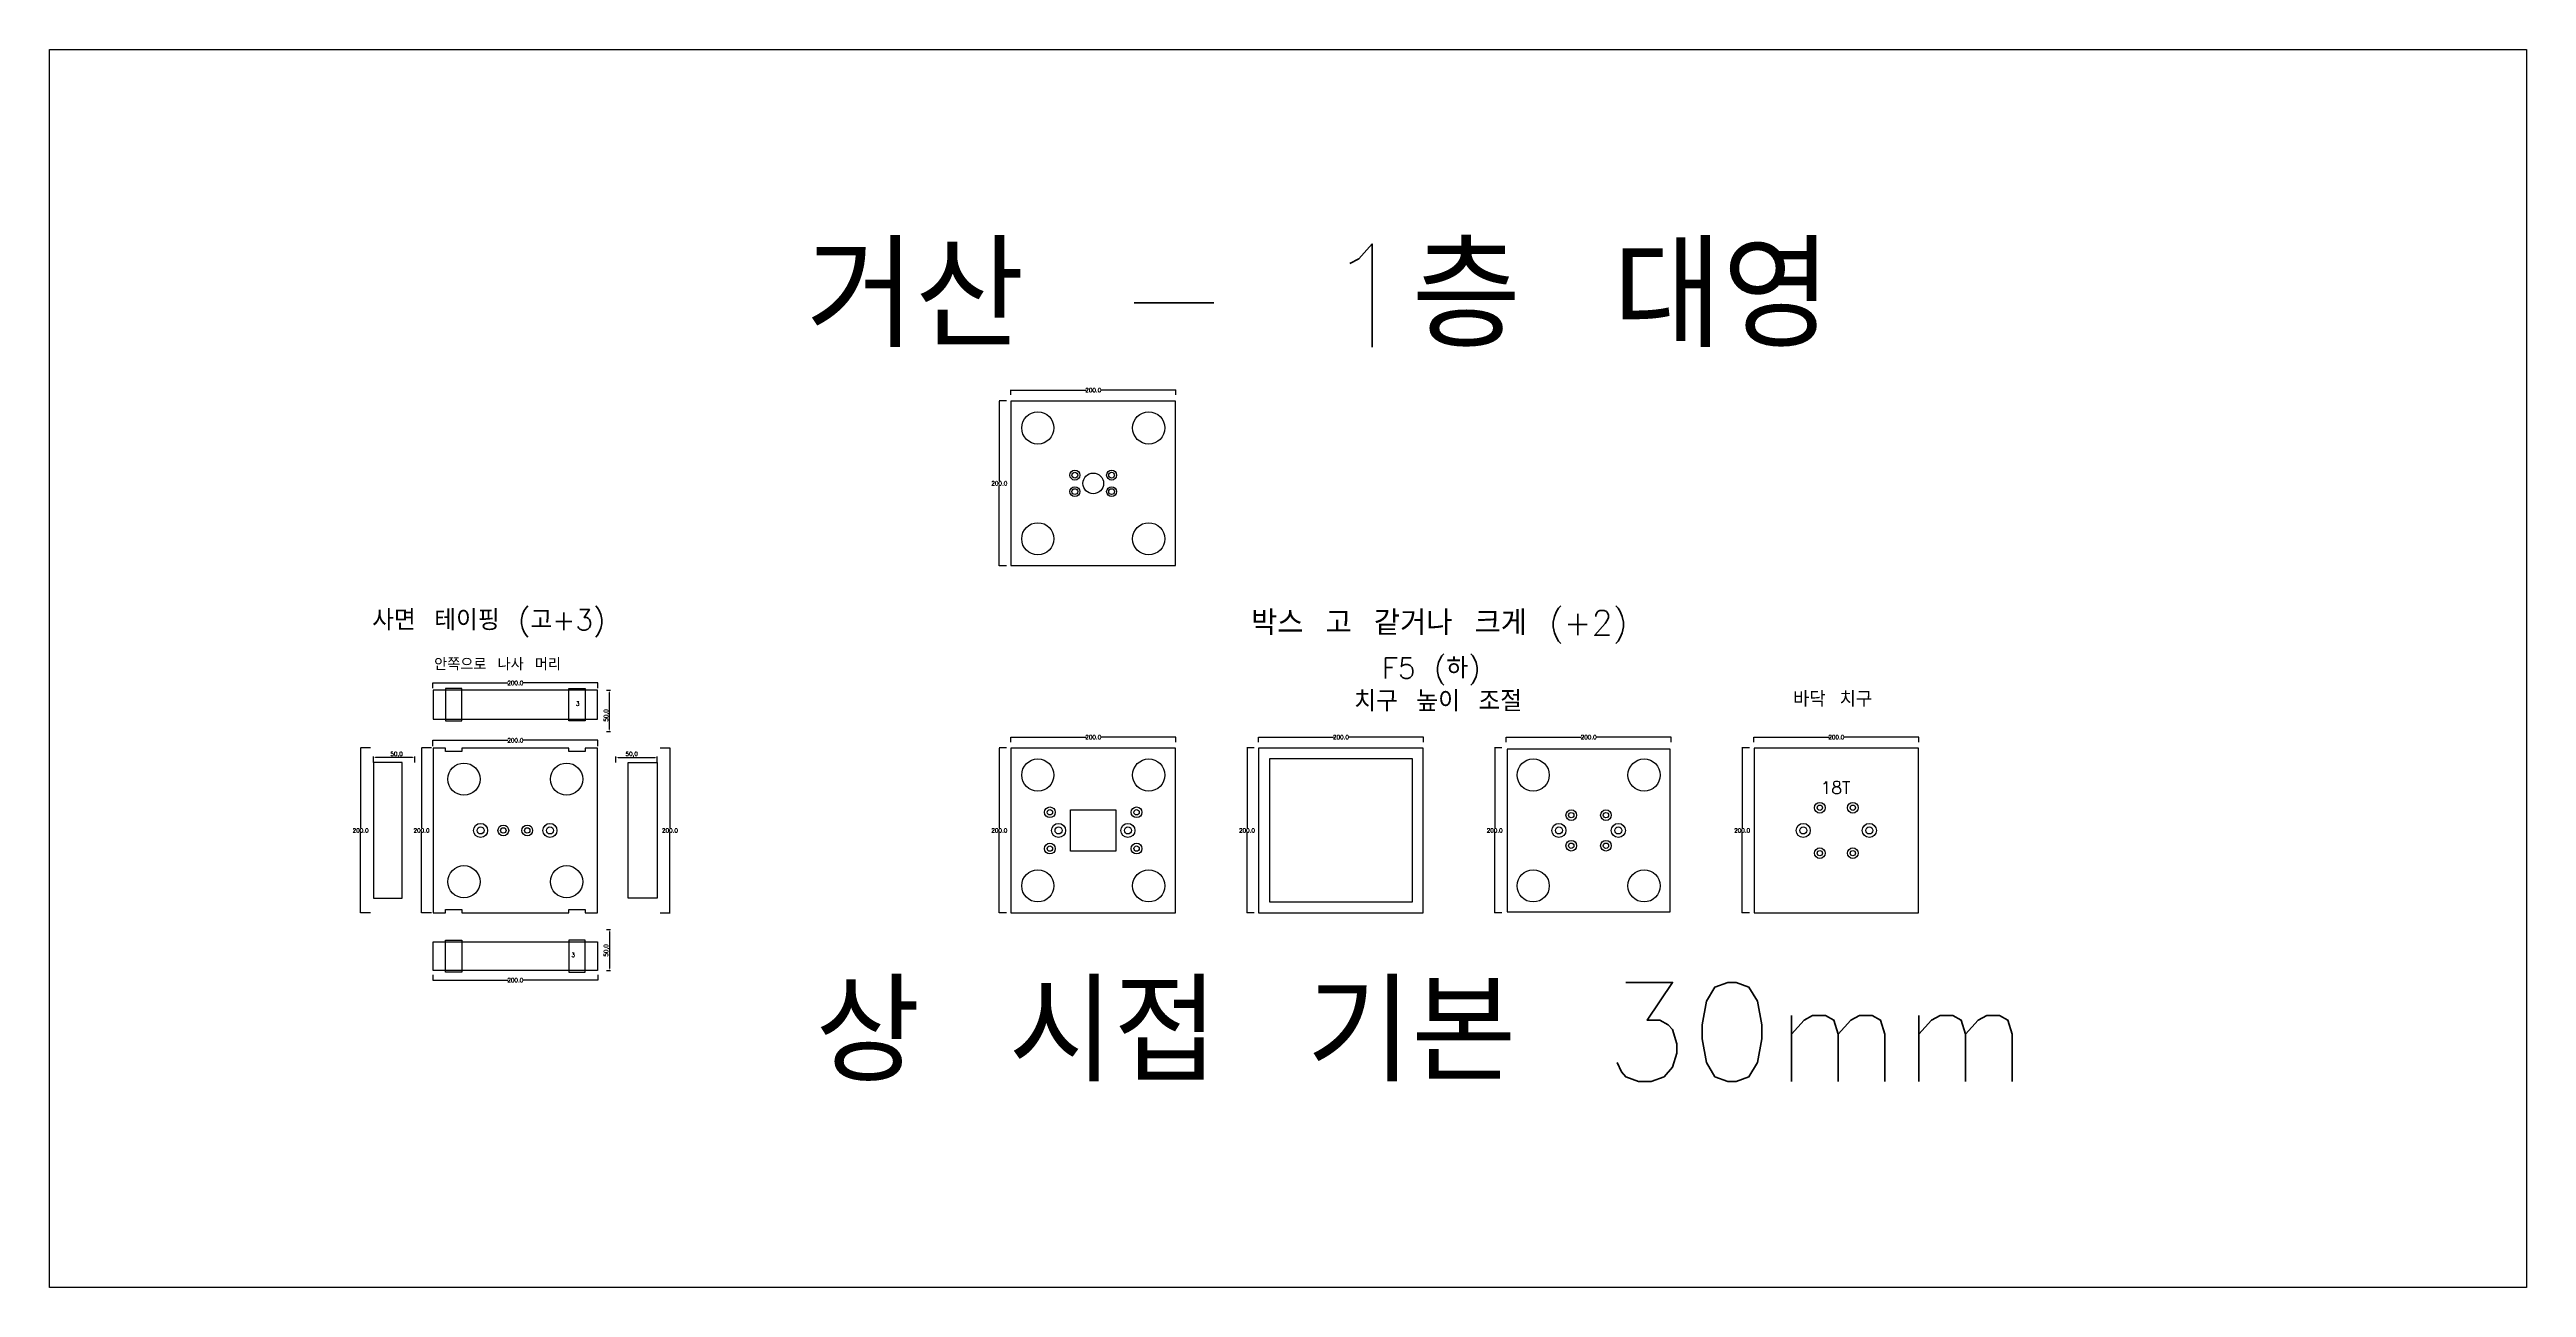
# Model space of a CAD drawing. Header units: millimetres. Extents: x 13291 to 28291, y 200 to 6643.
# Drawn here: x 16291 to 19291, y 4700 to 6200 of the extents above; entities that cross this region are included whole.
import ezdxf

# ---------------------------------------------------------------- set-up
doc = ezdxf.new("R2010")
doc.units = ezdxf.units.MM
for name, color, linetype in [('TEXT', 3, 'Continuous'), ('볼트 구멍', 7, 'Continuous'), ('치구', 7, 'Continuous'), ('치수', 7, 'Continuous')]:
    doc.layers.add(name, color=color, linetype=linetype)
doc.styles.get("Standard").update_dxf_attribs({"font": 'txt.shx', "bigfont": 'whgtxt.shx'})
doc.dimstyles.new('ISO-25', dxfattribs={"dimtxt": 2.5, "dimasz": 2.5, "dimexe": 1.25, "dimexo": 0.625, "dimtad": 1, "dimtxsty": 'Standard', "dimcen": 2.5, "dimadec": 0, "dimazin": 0, "dimtfac": 1, "dimtmove": 0, "dimatfit": 3, "dimfxl": 0, "dimarcsym": 0})
doc.dimstyles.get("Standard").update_dxf_attribs({"dimtxt": 7, "dimasz": 0.18, "dimexe": 0.18, "dimexo": 0.0625, "dimgap": 0.09, "dimtad": 0, "dimtih": 1, "dimtoh": 1, "dimdec": 1, "dimzin": 0, "dimdsep": 46, "dimtxsty": 'Standard', "dimcen": 0.09, "dimadec": 0, "dimazin": 0, "dimtfac": 1, "dimtdec": 1, "dimtofl": 0, "dimtmove": 0, "dimatfit": 3, "dimfxl": 0, "dimtolj": 1, "dimtzin": 0, "dimarcsym": 0})

# ---------------------------------------------------------------- blocks, each defined once
blk = doc.blocks.new('*D11')
at = {"layer": 'Defpoints', "color": 0}
for p in [(17027.5, 5341.9), (16977.5, 5335.3), (17027.5, 5335.3)]:
    blk.add_point(p, dxfattribs=at)
at = {"layer": '치수', "color": 0, "lineweight": -2}
for p, q in [((16977.5, 5335.9), (16977.5, 5343.2)), ((16980, 5341.9), (17025, 5341.9)), ((17027.5, 5335.9), (17027.5, 5343.2))]:
    blk.add_line(p, q, dxfattribs=at)
at = {"layer": '치수', "color": 0}
for points in [[(16980, 5342.4), (16980, 5341.5), (16977.5, 5341.9)], [(17025, 5342.4), (17025, 5341.5), (17027.5, 5341.9)]]:
    blk.add_solid(points, dxfattribs=at)
at = {"layer": '치수', "color": 0, "insert": (16996.5, 5345.5), "char_height": 5, "attachment_point": 5}
blk.add_mtext('50,0', dxfattribs=at)
blk = doc.blocks.new('*D12')
at = {"layer": 'Defpoints', "color": 0}
for p in [(16965.2, 5423.3), (16969.7, 5423.3), (16965.2, 5373.3)]:
    blk.add_point(p, dxfattribs=at)
at = {"layer": '치수', "color": 0, "lineweight": -2}
for p, q in [((16965.9, 5423.3), (16971, 5423.3)), ((16969.7, 5375.8), (16969.7, 5420.8)), ((16965.9, 5373.3), (16971, 5373.3))]:
    blk.add_line(p, q, dxfattribs=at)
at = {"layer": '치수', "color": 0}
for points in [[(16969.3, 5420.8), (16970.1, 5420.8), (16969.7, 5423.3)], [(16969.3, 5375.8), (16970.1, 5375.8), (16969.7, 5373.3)]]:
    blk.add_solid(points, dxfattribs=at)
at = {"layer": '치수', "color": 0, "insert": (16966.2, 5392.8), "char_height": 5, "attachment_point": 5, "rotation": 90}
blk.add_mtext('50,0', dxfattribs=at)
blk = doc.blocks.new('*D13')
at = {"layer": 'Defpoints', "color": 0}
for p in [(16683.7, 5341.9), (16683.7, 5335.3), (16733.7, 5335.3)]:
    blk.add_point(p, dxfattribs=at)
at = {"layer": '치수', "color": 0, "lineweight": -2}
for p, q in [((16683.7, 5335.9), (16683.7, 5343.2)), ((16731.2, 5341.9), (16686.2, 5341.9)), ((16733.7, 5335.9), (16733.7, 5343.2))]:
    blk.add_line(p, q, dxfattribs=at)
at = {"layer": '치수', "color": 0}
for points in [[(16686.2, 5342.4), (16686.2, 5341.5), (16683.7, 5341.9)], [(16731.2, 5342.4), (16731.2, 5341.5), (16733.7, 5341.9)]]:
    blk.add_solid(points, dxfattribs=at)
at = {"layer": '치수', "color": 0, "insert": (16711.7, 5345.5), "char_height": 5, "attachment_point": 5}
blk.add_mtext('50,0', dxfattribs=at)
blk = doc.blocks.new('*D14')
at = {"layer": 'Defpoints', "color": 0, "linetype": 'Continuous'}
for p in [(16955.6, 5432.2), (16755.6, 5425.8), (16955.6, 5425.8)]:
    blk.add_point(p, dxfattribs=at)
at = {"layer": '치수', "color": 0, "linetype": 'Continuous', "lineweight": -2}
for p, q in [((16755.6, 5425.8), (16755.6, 5432.3)), ((16755.7, 5432.2), (16846.7, 5432.2)), ((16955.4, 5432.2), (16864.4, 5432.2)), ((16955.6, 5425.8), (16955.6, 5432.3))]:
    blk.add_line(p, q, dxfattribs=at)
at = {"layer": '치수', "color": 0, "linetype": 'Continuous'}
for points in [[(16755.7, 5432.2), (16755.7, 5432.1), (16755.6, 5432.2)], [(16955.4, 5432.2), (16955.4, 5432.1), (16955.6, 5432.2)]]:
    blk.add_solid(points, dxfattribs=at)
at = {"layer": '치수', "color": 0, "linetype": 'Continuous', "insert": (16855.6, 5432.2), "char_height": 5, "attachment_point": 5}
blk.add_mtext('\\A1;200.0', dxfattribs=at)
blk = doc.blocks.new('*D15')
at = {"layer": 'Defpoints', "color": 0, "linetype": 'Continuous'}
for p in [(16755.6, 5355.3), (16955.6, 5362.7), (16955.6, 5355.3)]:
    blk.add_point(p, dxfattribs=at)
at = {"layer": '치수', "color": 0, "linetype": 'Continuous', "lineweight": -2}
for p, q in [((16755.6, 5355.4), (16755.6, 5362.9)), ((16755.7, 5362.7), (16846.7, 5362.7)), ((16955.4, 5362.7), (16864.4, 5362.7)), ((16955.6, 5355.4), (16955.6, 5362.9))]:
    blk.add_line(p, q, dxfattribs=at)
at = {"layer": '치수', "color": 0, "linetype": 'Continuous'}
for points in [[(16755.7, 5362.7), (16755.7, 5362.7), (16755.6, 5362.7)], [(16955.4, 5362.7), (16955.4, 5362.7), (16955.6, 5362.7)]]:
    blk.add_solid(points, dxfattribs=at)
at = {"layer": '치수', "color": 0, "linetype": 'Continuous', "insert": (16855.6, 5362.7), "char_height": 5, "attachment_point": 5}
blk.add_mtext('\\A1;200.0', dxfattribs=at)
blk = doc.blocks.new('*D16')
at = {"layer": 'Defpoints', "color": 0}
for p in [(16965.2, 5133.6), (16965.2, 5083.6), (16969.7, 5083.6)]:
    blk.add_point(p, dxfattribs=at)
at = {"layer": '치수', "color": 0, "lineweight": -2}
for p, q in [((16965.9, 5133.6), (16971, 5133.6)), ((16969.7, 5131.1), (16969.7, 5086.1)), ((16965.9, 5083.6), (16971, 5083.6))]:
    blk.add_line(p, q, dxfattribs=at)
at = {"layer": '치수', "color": 0}
for points in [[(16969.3, 5131.1), (16970.1, 5131.1), (16969.7, 5133.6)], [(16969.3, 5086.1), (16970.1, 5086.1), (16969.7, 5083.6)]]:
    blk.add_solid(points, dxfattribs=at)
at = {"layer": '치수', "color": 0, "insert": (16966.2, 5108.1), "char_height": 5, "attachment_point": 5, "rotation": 90}
blk.add_mtext('50,0', dxfattribs=at)
blk = doc.blocks.new('*D17')
at = {"layer": 'Defpoints', "color": 0, "linetype": 'Continuous'}
for p in [(16755.6, 5078.5), (16955.6, 5078.5), (16955.6, 5072.1)]:
    blk.add_point(p, dxfattribs=at)
at = {"layer": '치수', "color": 0, "linetype": 'Continuous', "lineweight": -2}
for p, q in [((16755.6, 5078.4), (16755.6, 5071.9)), ((16755.7, 5072.1), (16846.7, 5072.1)), ((16955.4, 5072.1), (16864.4, 5072.1)), ((16955.6, 5078.4), (16955.6, 5071.9))]:
    blk.add_line(p, q, dxfattribs=at)
at = {"layer": '치수', "color": 0, "linetype": 'Continuous'}
for points in [[(16755.7, 5072.1), (16755.7, 5072.1), (16755.6, 5072.1)], [(16955.4, 5072.1), (16955.4, 5072.1), (16955.6, 5072.1)]]:
    blk.add_solid(points, dxfattribs=at)
at = {"layer": '치수', "color": 0, "linetype": 'Continuous', "insert": (16855.6, 5072.1), "char_height": 5, "attachment_point": 5}
blk.add_mtext('\\A1;200.0', dxfattribs=at)
blk = doc.blocks.new('*D18')
at = {"layer": 'Defpoints', "color": 0, "linetype": 'Continuous'}
for p in [(17030.9, 5353.5), (17030.9, 5153.5), (17042.9, 5153.5)]:
    blk.add_point(p, dxfattribs=at)
at = {"layer": '치수', "color": 0, "linetype": 'Continuous', "lineweight": -2}
for p, q in [((17030.9, 5353.5), (17043.1, 5353.5)), ((17042.9, 5353.3), (17042.9, 5256.1)), ((17042.9, 5153.7), (17042.9, 5250.9)), ((17030.9, 5153.5), (17043.1, 5153.5))]:
    blk.add_line(p, q, dxfattribs=at)
at = {"layer": '치수', "color": 0, "linetype": 'Continuous'}
for points in [[(17042.9, 5353.3), (17043, 5353.3), (17042.9, 5353.5)], [(17042.9, 5153.7), (17043, 5153.7), (17042.9, 5153.5)]]:
    blk.add_solid(points, dxfattribs=at)
at = {"layer": '치수', "color": 0, "linetype": 'Continuous', "insert": (17042.9, 5253.5), "char_height": 5, "attachment_point": 5}
blk.add_mtext('\\A1;200.0', dxfattribs=at)
blk = doc.blocks.new('*D19')
at = {"layer": 'Defpoints', "color": 0, "linetype": 'Continuous'}
for p in [(16680.3, 5353.5), (16668.2, 5153.5), (16680.3, 5153.5)]:
    blk.add_point(p, dxfattribs=at)
at = {"layer": '치수', "color": 0, "linetype": 'Continuous', "lineweight": -2}
for p, q in [((16680.2, 5353.5), (16668, 5353.5)), ((16668.2, 5353.3), (16668.2, 5256.1)), ((16668.2, 5153.7), (16668.2, 5250.9)), ((16680.2, 5153.5), (16668, 5153.5))]:
    blk.add_line(p, q, dxfattribs=at)
at = {"layer": '치수', "color": 0, "linetype": 'Continuous'}
for points in [[(16668.2, 5353.3), (16668.2, 5353.3), (16668.2, 5353.5)], [(16668.2, 5153.7), (16668.2, 5153.7), (16668.2, 5153.5)]]:
    blk.add_solid(points, dxfattribs=at)
at = {"layer": '치수', "color": 0, "linetype": 'Continuous', "insert": (16668.2, 5253.5), "char_height": 5, "attachment_point": 5}
blk.add_mtext('\\A1;200.0', dxfattribs=at)
blk = doc.blocks.new('*D20')
at = {"layer": 'Defpoints', "color": 0, "linetype": 'Continuous'}
for p in [(16754.1, 5353.5), (16742, 5153.5), (16754.1, 5153.5)]:
    blk.add_point(p, dxfattribs=at)
at = {"layer": '치수', "color": 0, "linetype": 'Continuous', "lineweight": -2}
for p, q in [((16754, 5353.5), (16741.8, 5353.5)), ((16742, 5353.3), (16742, 5256.1)), ((16742, 5153.7), (16742, 5250.9)), ((16754, 5153.5), (16741.8, 5153.5))]:
    blk.add_line(p, q, dxfattribs=at)
at = {"layer": '치수', "color": 0, "linetype": 'Continuous'}
for points in [[(16742, 5353.3), (16742.1, 5353.3), (16742, 5353.5)], [(16742, 5153.7), (16742.1, 5153.7), (16742, 5153.5)]]:
    blk.add_solid(points, dxfattribs=at)
at = {"layer": '치수', "color": 0, "linetype": 'Continuous', "insert": (16742, 5253.5), "char_height": 5, "attachment_point": 5}
blk.add_mtext('\\A1;200.0', dxfattribs=at)
blk = doc.blocks.new('*D58')
at = {"layer": 'Defpoints', "color": 0, "linetype": 'Continuous'}
for p in [(17755.6, 5360.6), (17955.6, 5366.5), (17955.6, 5360.6)]:
    blk.add_point(p, dxfattribs=at)
at = {"layer": '치수', "color": 0, "linetype": 'Continuous', "lineweight": -2}
for p, q in [((17755.6, 5360.6), (17755.6, 5366.6)), ((17755.7, 5366.5), (17846.7, 5366.5)), ((17955.4, 5366.5), (17864.4, 5366.5)), ((17955.6, 5360.6), (17955.6, 5366.6))]:
    blk.add_line(p, q, dxfattribs=at)
at = {"layer": '치수', "color": 0, "linetype": 'Continuous'}
for points in [[(17755.7, 5366.5), (17755.7, 5366.4), (17755.6, 5366.5)], [(17955.4, 5366.5), (17955.4, 5366.4), (17955.6, 5366.5)]]:
    blk.add_solid(points, dxfattribs=at)
at = {"layer": '치수', "color": 0, "linetype": 'Continuous', "insert": (17855.6, 5366.5), "char_height": 5, "attachment_point": 5}
blk.add_mtext('\\A1;200.0', dxfattribs=at)
blk = doc.blocks.new('*D59')
at = {"layer": 'Defpoints', "color": 0, "linetype": 'Continuous'}
for p in [(17750.7, 5353.5), (17741.8, 5153.5), (17750.7, 5153.5)]:
    blk.add_point(p, dxfattribs=at)
at = {"layer": '치수', "color": 0, "linetype": 'Continuous', "lineweight": -2}
for p, q in [((17750.6, 5353.5), (17741.6, 5353.5)), ((17741.8, 5353.3), (17741.8, 5256.1)), ((17741.8, 5153.7), (17741.8, 5250.9)), ((17750.6, 5153.5), (17741.6, 5153.5))]:
    blk.add_line(p, q, dxfattribs=at)
at = {"layer": '치수', "color": 0, "linetype": 'Continuous'}
for points in [[(17741.7, 5353.3), (17741.8, 5353.3), (17741.8, 5353.5)], [(17741.7, 5153.7), (17741.8, 5153.7), (17741.8, 5153.5)]]:
    blk.add_solid(points, dxfattribs=at)
at = {"layer": '치수', "color": 0, "linetype": 'Continuous', "insert": (17741.8, 5253.5), "char_height": 5, "attachment_point": 5}
blk.add_mtext('\\A1;200.0', dxfattribs=at)
blk = doc.blocks.new('*D60')
at = {"layer": 'Defpoints', "color": 0, "linetype": 'Continuous'}
for p in [(17450.7, 5353.5), (17441.8, 5153.5), (17450.7, 5153.5)]:
    blk.add_point(p, dxfattribs=at)
at = {"layer": '치수', "color": 0, "linetype": 'Continuous', "lineweight": -2}
for p, q in [((17450.6, 5353.5), (17441.6, 5353.5)), ((17441.8, 5353.3), (17441.8, 5256.1)), ((17441.8, 5153.7), (17441.8, 5250.9)), ((17450.6, 5153.5), (17441.6, 5153.5))]:
    blk.add_line(p, q, dxfattribs=at)
at = {"layer": '치수', "color": 0, "linetype": 'Continuous'}
for points in [[(17441.7, 5353.3), (17441.8, 5353.3), (17441.8, 5353.5)], [(17441.7, 5153.7), (17441.8, 5153.7), (17441.8, 5153.5)]]:
    blk.add_solid(points, dxfattribs=at)
at = {"layer": '치수', "color": 0, "linetype": 'Continuous', "insert": (17441.8, 5253.5), "char_height": 5, "attachment_point": 5}
blk.add_mtext('\\A1;200.0', dxfattribs=at)
blk = doc.blocks.new('*D61')
at = {"layer": 'Defpoints', "color": 0, "linetype": 'Continuous'}
for p in [(17455.6, 5360.6), (17655.6, 5366.5), (17655.6, 5360.6)]:
    blk.add_point(p, dxfattribs=at)
at = {"layer": '치수', "color": 0, "linetype": 'Continuous', "lineweight": -2}
for p, q in [((17455.6, 5360.6), (17455.6, 5366.6)), ((17455.7, 5366.5), (17546.7, 5366.5)), ((17655.4, 5366.5), (17564.4, 5366.5)), ((17655.6, 5360.6), (17655.6, 5366.6))]:
    blk.add_line(p, q, dxfattribs=at)
at = {"layer": '치수', "color": 0, "linetype": 'Continuous'}
for points in [[(17455.7, 5366.5), (17455.7, 5366.4), (17455.6, 5366.5)], [(17655.4, 5366.5), (17655.4, 5366.4), (17655.6, 5366.5)]]:
    blk.add_solid(points, dxfattribs=at)
at = {"layer": '치수', "color": 0, "linetype": 'Continuous', "insert": (17555.6, 5366.5), "char_height": 5, "attachment_point": 5}
blk.add_mtext('\\A1;200.0', dxfattribs=at)
blk = doc.blocks.new('*D67')
at = {"layer": 'Defpoints', "color": 0, "linetype": 'Continuous'}
for p in [(18355.6, 5360.6), (18555.6, 5366.5), (18555.6, 5360.6)]:
    blk.add_point(p, dxfattribs=at)
at = {"layer": '치수', "color": 0, "linetype": 'Continuous', "lineweight": -2}
for p, q in [((18355.6, 5360.6), (18355.6, 5366.6)), ((18355.7, 5366.5), (18446.7, 5366.5)), ((18555.4, 5366.5), (18464.4, 5366.5)), ((18555.6, 5360.6), (18555.6, 5366.6))]:
    blk.add_line(p, q, dxfattribs=at)
at = {"layer": '치수', "color": 0, "linetype": 'Continuous'}
for points in [[(18355.7, 5366.5), (18355.7, 5366.4), (18355.6, 5366.5)], [(18555.4, 5366.5), (18555.4, 5366.4), (18555.6, 5366.5)]]:
    blk.add_solid(points, dxfattribs=at)
at = {"layer": '치수', "color": 0, "linetype": 'Continuous', "insert": (18455.6, 5366.5), "char_height": 5, "attachment_point": 5}
blk.add_mtext('\\A1;200.0', dxfattribs=at)
blk = doc.blocks.new('*D68')
at = {"layer": 'Defpoints', "color": 0, "linetype": 'Continuous'}
for p in [(18055.6, 5360.6), (18255.6, 5366.5), (18255.6, 5360.6)]:
    blk.add_point(p, dxfattribs=at)
at = {"layer": '치수', "color": 0, "linetype": 'Continuous', "lineweight": -2}
for p, q in [((18055.6, 5360.6), (18055.6, 5366.6)), ((18055.7, 5366.5), (18146.7, 5366.5)), ((18255.4, 5366.5), (18164.4, 5366.5)), ((18255.6, 5360.6), (18255.6, 5366.6))]:
    blk.add_line(p, q, dxfattribs=at)
at = {"layer": '치수', "color": 0, "linetype": 'Continuous'}
for points in [[(18055.7, 5366.5), (18055.7, 5366.4), (18055.6, 5366.5)], [(18255.4, 5366.5), (18255.4, 5366.4), (18255.6, 5366.5)]]:
    blk.add_solid(points, dxfattribs=at)
at = {"layer": '치수', "color": 0, "linetype": 'Continuous', "insert": (18155.6, 5366.5), "char_height": 5, "attachment_point": 5}
blk.add_mtext('\\A1;200.0', dxfattribs=at)
blk = doc.blocks.new('*D69')
at = {"layer": 'Defpoints', "color": 0, "linetype": 'Continuous'}
for p in [(18350.4, 5353.5), (18341.5, 5153.5), (18350.4, 5153.5)]:
    blk.add_point(p, dxfattribs=at)
at = {"layer": '치수', "color": 0, "linetype": 'Continuous', "lineweight": -2}
for p, q in [((18350.4, 5353.5), (18341.3, 5353.5)), ((18341.5, 5353.3), (18341.5, 5256.1)), ((18341.5, 5153.7), (18341.5, 5250.9)), ((18350.4, 5153.5), (18341.3, 5153.5))]:
    blk.add_line(p, q, dxfattribs=at)
at = {"layer": '치수', "color": 0, "linetype": 'Continuous'}
for points in [[(18341.5, 5353.3), (18341.5, 5353.3), (18341.5, 5353.5)], [(18341.5, 5153.7), (18341.5, 5153.7), (18341.5, 5153.5)]]:
    blk.add_solid(points, dxfattribs=at)
at = {"layer": '치수', "color": 0, "linetype": 'Continuous', "insert": (18341.5, 5253.5), "char_height": 5, "attachment_point": 5}
blk.add_mtext('\\A1;200.0', dxfattribs=at)
blk = doc.blocks.new('*D70')
at = {"layer": 'Defpoints', "color": 0, "linetype": 'Continuous'}
for p in [(18050.7, 5353.5), (18041.8, 5153.5), (18050.7, 5153.5)]:
    blk.add_point(p, dxfattribs=at)
at = {"layer": '치수', "color": 0, "linetype": 'Continuous', "lineweight": -2}
for p, q in [((18050.6, 5353.5), (18041.6, 5353.5)), ((18041.8, 5353.3), (18041.8, 5256.1)), ((18041.8, 5153.7), (18041.8, 5250.9)), ((18050.6, 5153.5), (18041.6, 5153.5))]:
    blk.add_line(p, q, dxfattribs=at)
at = {"layer": '치수', "color": 0, "linetype": 'Continuous'}
for points in [[(18041.7, 5353.3), (18041.8, 5353.3), (18041.8, 5353.5)], [(18041.7, 5153.7), (18041.8, 5153.7), (18041.8, 5153.5)]]:
    blk.add_solid(points, dxfattribs=at)
at = {"layer": '치수', "color": 0, "linetype": 'Continuous', "insert": (18041.8, 5253.5), "char_height": 5, "attachment_point": 5}
blk.add_mtext('\\A1;200.0', dxfattribs=at)
blk = doc.blocks.new('*D469')
at = {"layer": 'Defpoints', "color": 0, "linetype": 'Continuous'}
for p in [(17455.6, 5781.1), (17655.6, 5787), (17655.6, 5781.1)]:
    blk.add_point(p, dxfattribs=at)
at = {"layer": '치수', "color": 0, "linetype": 'Continuous', "lineweight": -2}
for p, q in [((17455.6, 5781.2), (17455.6, 5787.2)), ((17455.7, 5787), (17546.7, 5787)), ((17655.4, 5787), (17564.4, 5787)), ((17655.6, 5781.2), (17655.6, 5787.2))]:
    blk.add_line(p, q, dxfattribs=at)
at = {"layer": '치수', "color": 0, "linetype": 'Continuous'}
for points in [[(17455.7, 5787), (17455.7, 5787), (17455.6, 5787)], [(17655.4, 5787), (17655.4, 5787), (17655.6, 5787)]]:
    blk.add_solid(points, dxfattribs=at)
at = {"layer": '치수', "color": 0, "linetype": 'Continuous', "insert": (17555.6, 5787), "char_height": 5, "attachment_point": 5}
blk.add_mtext('\\A1;200.0', dxfattribs=at)
blk = doc.blocks.new('*D468')
at = {"layer": 'Defpoints', "color": 0, "linetype": 'Continuous'}
for p in [(17450.7, 5774), (17441.8, 5574), (17450.7, 5574)]:
    blk.add_point(p, dxfattribs=at)
at = {"layer": '치수', "color": 0, "linetype": 'Continuous', "lineweight": -2}
for p, q in [((17450.6, 5774), (17441.6, 5774)), ((17441.8, 5773.8), (17441.8, 5676.6)), ((17441.8, 5574.2), (17441.8, 5671.4)), ((17450.6, 5574), (17441.6, 5574))]:
    blk.add_line(p, q, dxfattribs=at)
at = {"layer": '치수', "color": 0, "linetype": 'Continuous'}
for points in [[(17441.7, 5773.8), (17441.8, 5773.8), (17441.8, 5774)], [(17441.7, 5574.2), (17441.8, 5574.2), (17441.8, 5574)]]:
    blk.add_solid(points, dxfattribs=at)
at = {"layer": '치수', "color": 0, "linetype": 'Continuous', "insert": (17441.8, 5674), "char_height": 5, "attachment_point": 5}
blk.add_mtext('\\A1;200.0', dxfattribs=at)

msp = doc.modelspace()

# ---------------------------------------------------------------- linework, layer by layer
at = {"layer": 'TEXT', "color": 6}
msp.add_lwpolyline([(16291.441, 4699.699), (16291.441, 6199.699), (19291.441, 6199.699), (19291.441, 4699.699)], close=True, dxfattribs=at)
at = {"layer": '볼트 구멍', "color": 3}
msp.add_lwpolyline([(17528.055, 5278.471), (17583.055, 5278.471), (17583.055, 5228.471), (17528.055, 5228.471)], close=True, dxfattribs=at)
at = {"layer": '볼트 구멍', "color": 6}
for centre, radius in [((17533.305, 5683.995), 6), ((17577.805, 5683.995), 6), ((17533.305, 5663.995), 6), ((17577.805, 5663.995), 6), ((17503.055, 5275.471), 6.5), ((17608.055, 5275.471), 6.5), ((18435.555, 5280.971), 6.5), ((18475.555, 5280.971), 6.5), ((17513.555, 5253.471), 8.5), ((17597.555, 5253.471), 8.5), ((18119.555, 5253.471), 8.5), ((18134.555, 5271.971), 6.5), ((18176.555, 5271.971), 6.5), ((18191.555, 5253.471), 8.5), ((18415.555, 5253.471), 8.5), ((18495.555, 5253.471), 8.5), ((17503.055, 5231.471), 6.5), ((17608.055, 5231.471), 6.5), ((18134.555, 5234.971), 6.5), ((18176.555, 5234.971), 6.5), ((18435.555, 5225.971), 6.5), ((18475.555, 5225.971), 6.5)]:
    msp.add_circle(centre, radius, dxfattribs=at)
at = {"layer": '볼트 구멍', "color": 3}
for centre, radius in [((17533.305, 5683.995), 3.5), ((17555.555, 5673.995), 12.5), ((17577.805, 5683.995), 3.5), ((17533.305, 5663.995), 3.5), ((17577.805, 5663.995), 3.5), ((18435.555, 5280.971), 3.25), ((18475.555, 5280.971), 3.25), ((16813.555, 5253.471), 4.25), ((16841.055, 5253.471), 3.25), ((16870.055, 5253.471), 3.25), ((16897.555, 5253.471), 4.25), ((17503.055, 5275.471), 3.25), ((17513.555, 5253.471), 4.25), ((17597.555, 5253.471), 4.25), ((17608.055, 5275.471), 3.25), ((18119.555, 5253.471), 4.25), ((18134.555, 5271.971), 3.25), ((18176.555, 5271.971), 3.25), ((18191.555, 5253.471), 4.25), ((18415.555, 5253.471), 4.25), ((18495.555, 5253.471), 4.25), ((17503.055, 5231.471), 3.25), ((17608.055, 5231.471), 3.25), ((18134.555, 5234.971), 3.25), ((18176.555, 5234.971), 3.25), ((18435.555, 5225.971), 3.25), ((18475.555, 5225.971), 3.25)]:
    msp.add_circle(centre, radius, dxfattribs=at)
at = {"layer": '볼트 구멍', "color": 2}
for centre, radius in [((16813.555, 5253.471), 8.5), ((16841.055, 5253.471), 6.5), ((16870.055, 5253.471), 6.5), ((16897.555, 5253.471), 8.5)]:
    msp.add_circle(centre, radius, dxfattribs=at)
at = {"layer": '치구'}
for points in [[(17455.905, 5773.645), (17455.905, 5574.345), (17655.205, 5574.345), (17655.205, 5773.645)], [(16755.905, 5388.339), (16955.205, 5388.339), (16955.205, 5423.339), (16755.905, 5423.339)], [(16755.905, 5153.821), (16770.905, 5153.821), (16770.905, 5157.821), (16790.905, 5157.821), (16790.905, 5153.821), (16920.205, 5153.821), (16920.205, 5157.821), (16940.205, 5157.821), (16940.205, 5153.821), (16955.205, 5153.821), (16955.205, 5353.121), (16940.205, 5353.121), (16940.205, 5349.121), (16920.205, 5349.121), (16920.205, 5353.121), (16790.905, 5353.121), (16790.905, 5349.121), (16770.905, 5349.121), (16770.905, 5353.121), (16755.905, 5353.121)], [(17455.905, 5353.121), (17455.905, 5153.821), (17655.205, 5153.821), (17655.205, 5353.121)], [(17755.905, 5353.121), (17755.905, 5153.821), (17955.205, 5153.821), (17955.205, 5353.121)], [(17768.905, 5340.121), (17768.905, 5166.821), (17942.205, 5166.821), (17942.205, 5340.121)], [(18056.905, 5352.121), (18056.905, 5154.821), (18254.205, 5154.821), (18254.205, 5352.121)], [(18355.905, 5353.121), (18355.905, 5153.821), (18555.205, 5153.821), (18555.205, 5353.121)], [(16718.655, 5335.721), (16683.655, 5335.721), (16683.655, 5171.221), (16718.655, 5171.221)], [(16992.455, 5335.721), (17027.455, 5335.721), (17027.455, 5171.221), (16992.455, 5171.221)], [(16755.905, 5118.602), (16955.205, 5118.602), (16955.205, 5083.602), (16755.905, 5083.602)]]:
    msp.add_lwpolyline(points, close=True, dxfattribs=at)
at = {"layer": '치구', "color": 1}
for points in [[(16770.905, 5386.339), (16790.905, 5386.339), (16790.905, 5425.337), (16770.905, 5425.337)], [(16940.205, 5386.339), (16920.205, 5386.339), (16920.205, 5425.337), (16940.205, 5425.337)], [(16770.905, 5120.602), (16790.905, 5120.602), (16790.905, 5081.604), (16770.905, 5081.604)], [(16940.205, 5120.602), (16920.205, 5120.602), (16920.205, 5081.604), (16940.205, 5081.604)]]:
    msp.add_lwpolyline(points, close=True, dxfattribs=at)
at = {"layer": '치구'}
for centre in [(17488.405, 5741.145), (17622.705, 5741.145), (17488.405, 5606.845), (17622.705, 5606.845), (17488.405, 5320.621), (17622.705, 5320.621), (18088.405, 5320.621), (18222.705, 5320.621), (16793.405, 5315.621), (16917.705, 5315.621), (16793.405, 5191.321), (16917.705, 5191.321), (17488.405, 5186.321), (17622.705, 5186.321), (18088.405, 5186.321), (18222.705, 5186.321)]:
    msp.add_circle(centre, 19.5, dxfattribs=at)

# ---------------------------------------------------------------- texts
at = {"layer": 'TEXT', "linetype": 'Continuous'}
for s, height, p in [('거산 - 1층 대영', 125, (17207.636, 5839.102)), ('사면 테이핑 (고+3)', 25, (16682.158, 5495.988)), ('F5 (하)', 25, (17905.312, 5437.747)), ('치구 높이 조절', 25, (17871.648, 5397.661)), ('바닥 치구', 18.75, (18403.08, 5403.335))]:
    msp.add_text(s, height=height, dxfattribs=at).set_placement(p)
at = {"layer": 'TEXT', "color": 1}
for s, height, p in [('박스 고 같거나 크게 (+2)', 30, (17746.715, 5490.042)), ('안쪽으로 나사 머리', 15, (16757.209, 5447.397)), ('3', 5, (16929.017, 5404.641)), ('18T', 15, (18436.717, 5297.91)), ('3', 5, (16923.546, 5100.132))]:
    msp.add_text(s, height=height, dxfattribs=at).set_placement(p)
at = {"layer": 'TEXT', "color": 3}
msp.add_text('상 시접 기본 30mm', height=120, dxfattribs=at).set_placement((17219.158, 4949.383))

# ---------------------------------------------------------------- dimensions: what is measured, and where the dimension line sits
at = {"layer": '치수', "color": 4, "linetype": 'Continuous'}
for base, p1, p2, picture, middle in [((17655.555, 5786.985), (17455.555, 5781.101), (17655.555, 5781.101), '*D469', (17555.555, 5786.985)), ((16955.555, 5362.692), (16755.555, 5355.295), (16955.555, 5355.295), '*D15', (16855.555, 5362.692)), ((17655.555, 5366.461), (17455.555, 5360.577), (17655.555, 5360.577), '*D61', (17555.555, 5366.461)), ((17955.555, 5366.461), (17755.555, 5360.577), (17955.555, 5360.577), '*D58', (17855.555, 5366.461)), ((18255.555, 5366.461), (18055.555, 5360.577), (18255.555, 5360.577), '*D68', (18155.555, 5366.461)), ((18555.555, 5366.461), (18355.555, 5360.577), (18555.555, 5360.577), '*D67', (18455.555, 5366.461))]:
    dim = msp.add_linear_dim(base=base, p1=p1, p2=p2, dimstyle='Standard', override={"dimtxt": 5}, dxfattribs=at)
    dim.commit()
    dim.dimension.update_dxf_attribs({"geometry": picture, "text_midpoint": middle})
for base, p1, p2, picture, middle in [((17441.759, 5573.995), (17450.664, 5773.995), (17450.664, 5573.995), '*D468', (17441.759, 5673.995)), ((16668.187, 5153.471), (16680.257, 5353.471), (16680.257, 5153.471), '*D19', (16668.187, 5253.471)), ((16742.025, 5153.471), (16754.095, 5353.471), (16754.095, 5153.471), '*D20', (16742.025, 5253.471)), ((17042.923, 5153.471), (17030.853, 5353.471), (17030.853, 5153.471), '*D18', (17042.923, 5253.471)), ((17441.759, 5153.471), (17450.664, 5353.471), (17450.664, 5153.471), '*D60', (17441.759, 5253.471)), ((17741.759, 5153.471), (17750.664, 5353.471), (17750.664, 5153.471), '*D59', (17741.759, 5253.471)), ((18041.759, 5153.471), (18050.664, 5353.471), (18050.664, 5153.471), '*D70', (18041.759, 5253.471)), ((18341.509, 5153.471), (18350.414, 5353.471), (18350.414, 5153.471), '*D69', (18341.509, 5253.471))]:
    dim = msp.add_linear_dim(base=base, p1=p1, p2=p2, angle=90, dimstyle='Standard', override={"dimtxt": 5}, dxfattribs=at)
    dim.commit()
    dim.dimension.update_dxf_attribs({"geometry": picture, "text_midpoint": middle})
for base, p1, p2, picture, middle in [((16955.555, 5432.161), (16755.555, 5425.764), (16955.555, 5425.764), '*D14', (16855.555, 5432.161)), ((16955.555, 5072.091), (16755.555, 5078.488), (16955.555, 5078.488), '*D17', (16855.555, 5072.091))]:
    dim = msp.add_linear_dim(base=base, p1=p1, p2=p2, dimstyle='Standard', override={"dimtxt": 5}, dxfattribs=at)
    dim.commit()
    dim.dimension.update_dxf_attribs({"geometry": picture, "text_midpoint": middle, "dimtype": 160})
at = {"layer": '치수', "color": 4}
for base, p1, p2, angle, picture, middle in [((16969.724, 5423.339), (16965.235, 5373.339), (16965.235, 5423.339), 90, '*D12', (16969.724, 5392.839)), ((16683.655, 5341.947), (16733.655, 5335.321), (16683.655, 5335.321), 180, '*D13', (16711.655, 5341.947)), ((16969.724, 5083.602), (16965.235, 5133.602), (16965.235, 5083.602), 270, '*D16', (16969.724, 5108.102))]:
    dim = msp.add_linear_dim(base=base, p1=p1, p2=p2, angle=angle, dimstyle='ISO-25', override={"dimtxt": 5, "dimdec": 1, "dimzin": 0, "dimtdec": 1}, dxfattribs=at)
    dim.commit()
    dim.dimension.update_dxf_attribs({"geometry": picture, "text_midpoint": middle, "dimtype": 160})
dim = msp.add_linear_dim(base=(17027.455, 5341.947), p1=(16977.455, 5335.321), p2=(17027.455, 5335.321), dimstyle='ISO-25', override={"dimtxt": 5, "dimdec": 1, "dimzin": 0, "dimtdec": 1}, dxfattribs=at)
dim.commit()
dim.dimension.update_dxf_attribs({"geometry": '*D11', "text_midpoint": (16996.455, 5341.947), "dimtype": 160})

doc.saveas('drawing.dxf')
